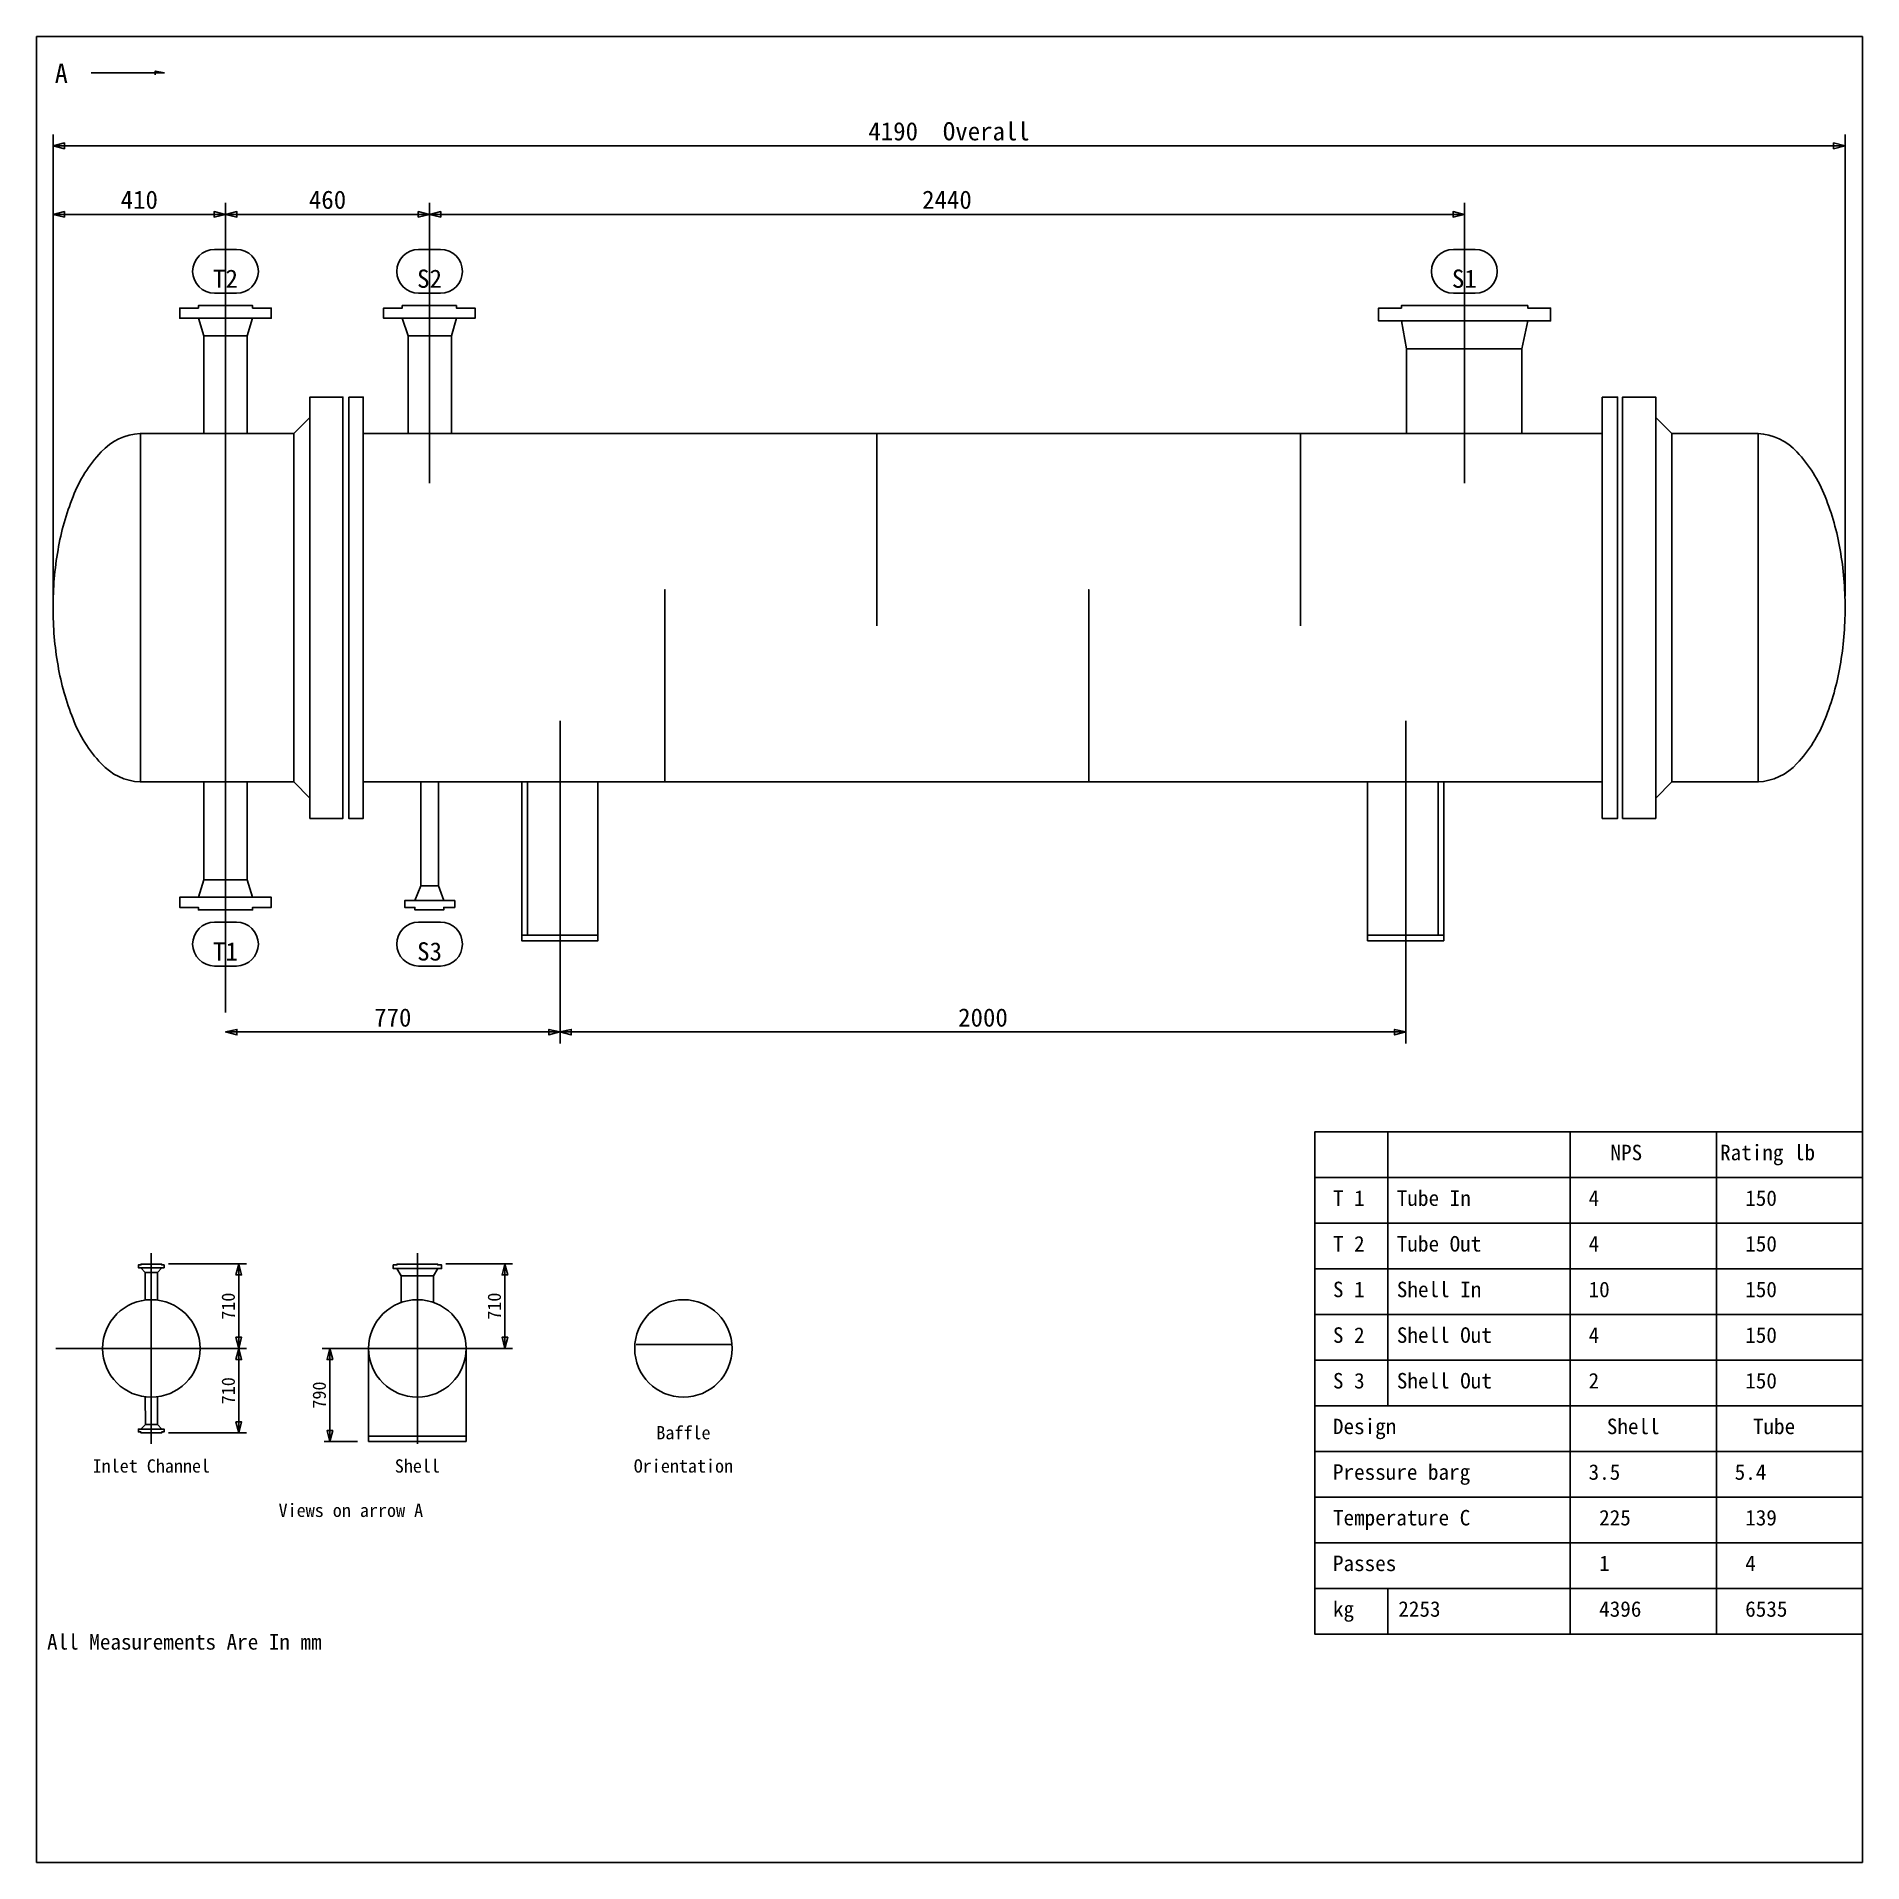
# Model space of a CAD drawing. Header units: millimetres. Extents: x -3006 to 2296, y -71 to 9552.
# Drawn here: x 235 to 1216, y 4250 to 5231 of the extents above; entities that cross this region are included whole.
import ezdxf
from ezdxf.enums import TextEntityAlignment as Align

# ---------------------------------------------------------------- set-up
doc = ezdxf.new("R2010")
doc.units = ezdxf.units.MM
for name, color, linetype in [('1', 7, 'Continuous'), ('11', 7, 'Continuous'), ('12', 7, 'Continuous'), ('2', 7, 'Continuous'), ('7', 7, 'Continuous'), ('8', 7, 'Continuous')]:
    doc.layers.add(name, color=color, linetype=linetype)

msp = doc.modelspace()

# ---------------------------------------------------------------- texts
at = {"layer": '1'}
msp.add_text('A', height=10.294, dxfattribs=at).set_placement((244.977, 5216.13), align=Align.TOP_LEFT)
for s, height, p in [('4190  Overall', 9.80392, (725.142, 5172.056)), ('410', 9.8039, (290.348, 5135.3)), ('460', 9.8039, (391.424, 5135.3)), ('2440', 9.8039, (724.004, 5135.3)), ('T2', 9.8039, (336.648, 5092.898)), ('S2', 9.8039, (446.2, 5092.898)), ('S1', 9.8039, (1001.809, 5092.898)), ('T1', 9.8039, (336.648, 4731.687)), ('S3', 9.8039, (446.2, 4731.687)), ('770', 9.8039, (426.463, 4696.205)), ('2000', 9.8039, (743.344, 4696.205))]:
    msp.add_text(s, height=height, dxfattribs=at).set_placement(p, align=Align.BOTTOM_CENTER)
for s, p in [('710', (343.796, 4549.05)), ('710', (486.654, 4549.05)), ('710', (343.796, 4503.659)), ('790', (392.657, 4501.335))]:
    msp.add_text(s, height=7.1301, rotation=90, dxfattribs=at).set_placement(p, align=Align.BOTTOM_CENTER)
for s, height, p in [('Baffle', 7.1301, (582.512, 4484.688)), ('Inlet Channel', 7.13012, (296.798, 4466.831)), ('Shell', 7.1301, (439.655, 4466.831)), ('Orientation', 7.13012, (582.512, 4466.831)), ('Views on arrow A', 7.13012, (403.941, 4443.021))]:
    msp.add_text(s, height=height, dxfattribs=at).set_placement(p, align=Align.TOP_CENTER)
at = {"layer": '12'}
for s, height, p in [('NPS', 8.3333, (1080.272, 4635.738)), ('Rating lb', 8.3333, (1139.095, 4635.738)), ('T 1', 8.3333, (931.252, 4611.228)), ('Tube In', 8.3333, (965.566, 4611.228)), ('4', 8.333, (1068.507, 4611.228)), (' 150', 8.3333, (1146.938, 4611.228)), ('T 2', 8.3333, (931.252, 4586.718)), ('Tube Out', 8.3333, (965.566, 4586.718)), ('4', 8.333, (1068.507, 4586.718)), (' 150', 8.3333, (1146.938, 4586.718)), ('S 1', 8.3333, (931.252, 4562.209)), ('Shell In', 8.3333, (965.566, 4562.209)), ('10', 8.3333, (1068.507, 4562.209)), (' 150', 8.3333, (1146.938, 4562.209)), ('S 2', 8.3333, (931.252, 4537.699)), ('Shell Out', 8.3333, (965.566, 4537.699)), ('4', 8.333, (1068.507, 4537.699)), (' 150', 8.3333, (1146.938, 4537.699)), ('S 3', 8.3333, (931.252, 4513.189)), ('Shell Out', 8.3333, (965.566, 4513.189)), ('2', 8.333, (1068.507, 4513.189)), (' 150', 8.3333, (1146.938, 4513.189)), ('Design', 8.3333, (931.252, 4488.679)), ('Shell', 8.3333, (1078.311, 4488.679)), ('Tube', 8.3333, (1156.742, 4488.679)), ('Pressure barg', 8.33333, (931.252, 4464.169)), ('3.5', 8.3333, (1068.507, 4464.169)), ('5.4', 8.3333, (1146.938, 4464.169)), ('Temperature C', 8.33333, (931.252, 4439.66)), (' 225', 8.3333, (1068.507, 4439.66)), (' 139', 8.3333, (1146.938, 4439.66)), ('Passes', 8.3333, (931.252, 4415.15)), (' 1', 8.3333, (1068.507, 4415.15)), (' 4', 8.3333, (1146.938, 4415.15)), ('kg', 8.3333, (931.252, 4390.64)), (' 2253', 8.3333, (960.664, 4390.64)), (' 4396', 8.3333, (1068.507, 4390.64)), (' 6535', 8.3333, (1146.938, 4390.64)), (' All Measurements Are In mm', 8.33333, (235.173, 4372.993))]:
    msp.add_text(s, height=height, dxfattribs=at).set_placement(p, align=Align.TOP_LEFT)

# ---------------------------------------------------------------- linework, layer by layer
at = {"layer": '1'}
for p, q in [((264.585, 5211.228), (303.801, 5211.228)), ((244.047, 4930.184), (244.047, 5178.183)), ((1206.237, 4930.184), (1206.237, 5178.183)), ((336.648, 4706.687), (336.648, 5141.427)), ((336.648, 5043.263), (336.648, 5141.427)), ((446.2, 4990.857), (446.2, 5141.427)), ((1001.809, 4990.857), (1001.809, 5141.427)), ((330.766, 5116.427), (342.531, 5116.427)), ((440.318, 5116.427), (452.082, 5116.427)), ((995.926, 5116.427), (1007.691, 5116.427)), ((330.766, 5092.898), (342.531, 5092.898)), ((440.318, 5092.898), (452.082, 5092.898)), ((995.926, 5092.898), (1007.691, 5092.898)), ((516.277, 4690.078), (516.277, 4863.384)), ((970.411, 4690.078), (970.411, 4863.384)), ((330.766, 4755.216), (342.531, 4755.216)), ((440.318, 4755.216), (452.082, 4755.216)), ((330.766, 4731.687), (342.531, 4731.687)), ((440.318, 4731.687), (452.082, 4731.687)), ((296.798, 4475.189), (296.798, 4577.519)), ((306.055, 4571.745), (347.963, 4571.745)), ((439.655, 4475.189), (439.655, 4577.519)), ((454.96, 4571.745), (490.82, 4571.745)), ((245.633, 4526.354), (347.963, 4526.354)), ((388.49, 4526.354), (490.82, 4526.354)), ((306.055, 4480.963), (347.963, 4480.963)), ((407.538, 4476.316), (389.681, 4476.316))]:
    msp.add_line(p, q, dxfattribs=at)
for points in [[(303.801, 5211.228), (298.899, 5212.209), (298.899, 5210.248)], [(244.047, 5172.056), (250.19, 5173.649), (250.19, 5170.463), (244.047, 5172.056), (1206.237, 5172.056), (1200.094, 5173.649), (1200.094, 5170.463), (1206.237, 5172.056)], [(244.047, 5135.197), (250.19, 5136.79), (250.19, 5133.832), (244.047, 5135.197), (336.648, 5135.197), (330.505, 5136.79), (330.505, 5133.832), (336.648, 5135.197)], [(336.648, 5135.197), (342.791, 5136.79), (342.791, 5133.832), (336.648, 5135.197), (446.086, 5135.197), (440.171, 5136.79), (440.171, 5133.832), (446.086, 5135.197)], [(446.086, 5135.197), (452.229, 5136.79), (452.229, 5133.832), (446.086, 5135.197), (1001.695, 5135.197), (995.779, 5136.79), (995.779, 5133.832), (1001.695, 5135.197)], [(336.648, 4696.307), (342.791, 4697.673), (342.791, 4694.715), (336.648, 4696.307), (516.163, 4696.307), (510.248, 4697.673), (510.248, 4694.715), (516.163, 4696.307)], [(516.163, 4696.307), (522.306, 4697.673), (522.306, 4694.715), (516.163, 4696.307), (970.297, 4696.307), (964.381, 4697.673), (964.381, 4694.715), (970.297, 4696.307)], [(343.781, 4526.354), (342.253, 4532.339), (345.308, 4532.339), (343.781, 4526.354), (343.781, 4571.682), (342.253, 4565.825), (345.308, 4565.825), (343.781, 4571.682)], [(486.638, 4526.354), (485.11, 4532.339), (488.166, 4532.339), (486.638, 4526.354), (486.638, 4571.682), (485.11, 4565.825), (488.166, 4565.825), (486.638, 4571.682)], [(343.781, 4526.354), (345.308, 4520.37), (342.253, 4520.37), (343.781, 4526.354), (343.781, 4481.027), (345.308, 4486.884), (342.253, 4486.884), (343.781, 4481.027)], [(392.673, 4476.316), (391.145, 4482.3), (394.201, 4482.3), (392.673, 4476.316), (392.673, 4526.354), (391.145, 4520.37), (394.201, 4520.37), (392.673, 4526.354)]]:
    msp.add_lwpolyline(points, dxfattribs=at)
for centre, start, end in [((330.766, 5104.662), 90, 270), ((342.531, 5104.662), 270, 90), ((440.318, 5104.662), 90, 270), ((452.082, 5104.662), 270, 90), ((995.926, 5104.662), 90, 270), ((1007.691, 5104.662), 270, 90), ((330.766, 4743.451), 90, 270), ((342.531, 4743.451), 270, 90), ((440.318, 4743.451), 90, 270), ((452.082, 4743.451), 270, 90)]:
    msp.add_arc(centre, 11.765, start, end, dxfattribs=at)
at = {"layer": '11'}
for points in [[(235.173, 5230.757), (1215.566, 5230.757), (1215.566, 4250.364), (235.173, 4250.364), (235.173, 5230.757)], [(921.448, 4642.601), (1215.566, 4642.601), (921.448, 4642.601), (921.448, 4618.091), (1215.566, 4618.091), (921.448, 4618.091), (921.448, 4593.581), (1215.566, 4593.581), (921.448, 4593.581), (921.448, 4569.071), (1215.566, 4569.071), (921.448, 4569.071), (921.448, 4544.562), (1215.566, 4544.562), (921.448, 4544.562), (921.448, 4520.052), (1215.566, 4520.052), (921.448, 4520.052), (921.448, 4495.542), (1215.566, 4495.542), (921.448, 4495.542), (921.448, 4471.032), (1215.566, 4471.032), (921.448, 4471.032), (921.448, 4446.522), (1215.566, 4446.522), (921.448, 4446.522), (921.448, 4422.013), (1215.566, 4422.013), (921.448, 4422.013), (921.448, 4397.503), (1215.566, 4397.503), (921.448, 4397.503), (921.448, 4372.993), (960.664, 4372.993), (960.664, 4397.503), (960.664, 4372.993), (1058.703, 4372.993), (1058.703, 4642.601), (1058.703, 4372.993), (1137.134, 4372.993), (1137.134, 4642.601), (1137.134, 4372.993), (1215.566, 4372.993), (1215.566, 4642.601), (960.664, 4642.601), (960.664, 4495.542)]]:
    msp.add_lwpolyline(points, dxfattribs=at)
at = {"layer": '2'}
for p, q in [((290.803, 5017.568), (290.803, 5017.568)), ((1159.482, 5017.568), (1159.482, 5017.568)), ((290.803, 4830.545), (290.803, 4830.545)), ((1159.482, 4830.545), (1159.482, 4830.545)), ((413.49, 4526.354), (413.49, 4476.316)), ((465.82, 4476.316), (465.82, 4526.354)), ((557.129, 4528.392), (607.896, 4528.392)), ((413.49, 4479.292), (465.82, 4479.292)), ((413.49, 4476.316), (465.82, 4476.316))]:
    msp.add_line(p, q, dxfattribs=at)
for points in [[(348.252, 5017.568), (348.252, 5070.126), (351.21, 5079.454), (361.221, 5079.454), (361.221, 5084.915), (351.21, 5084.915), (351.21, 5086.28), (322.087, 5086.28), (322.087, 5084.915), (312.076, 5084.915), (312.076, 5079.454), (322.087, 5079.454), (351.21, 5079.454), (348.252, 5070.126), (325.045, 5070.126), (322.087, 5079.454), (325.045, 5070.126), (325.045, 5017.568)], [(457.917, 5017.568), (457.917, 5070.126), (460.648, 5079.454), (470.659, 5079.454), (470.659, 5084.915), (460.648, 5084.915), (460.648, 5086.28), (431.525, 5086.28), (431.525, 5084.915), (421.514, 5084.915), (421.514, 5079.454), (431.525, 5079.454), (460.648, 5079.454), (457.917, 5070.126), (434.71, 5070.126), (431.525, 5079.454), (434.71, 5070.126), (434.71, 5017.568)], [(1032.638, 5017.568), (1032.638, 5063.073), (1035.823, 5078.089), (1048.11, 5078.089), (1048.11, 5084.915), (1035.823, 5084.915), (1035.823, 5086.28), (968.022, 5086.28), (968.022, 5084.915), (955.736, 5084.915), (955.736, 5078.089), (968.022, 5078.089), (1035.823, 5078.089), (1032.638, 5063.073), (970.752, 5063.073), (968.022, 5078.089), (970.752, 5063.073), (970.752, 5017.568)], [(373.279, 5017.568), (381.925, 5026.214), (381.925, 5037.135), (399.672, 5037.135), (399.672, 4810.978), (381.925, 4810.978), (381.925, 5037.135), (381.925, 4821.9), (373.279, 4830.545)], [(402.857, 5037.135), (410.593, 5037.135), (410.593, 4810.978), (402.857, 4810.978), (402.857, 5037.135)], [(1075.867, 5037.135), (1084.058, 5037.135), (1084.058, 4810.978), (1075.867, 4810.978), (1075.867, 5037.135)], [(1113.181, 4830.545), (1104.535, 4821.9), (1104.535, 4810.978), (1086.788, 4810.978), (1086.788, 5037.135), (1104.535, 5037.135), (1104.535, 4810.978), (1104.535, 5026.214), (1113.181, 5017.568)], [(290.916, 5017.568), (373.279, 5017.568), (373.279, 4830.545), (290.916, 4830.545), (290.916, 5017.568)], [(410.593, 5017.568), (1075.867, 5017.568), (1075.867, 4830.545), (410.593, 4830.545), (410.593, 5017.568)], [(1113.181, 5017.568), (1159.595, 5017.568), (1159.595, 4830.545), (1113.181, 4830.545), (1113.181, 5017.568)], [(348.252, 4830.545), (348.252, 4777.988), (351.21, 4768.659), (361.221, 4768.659), (361.221, 4763.199), (351.21, 4763.199), (351.21, 4761.834), (322.087, 4761.834), (322.087, 4763.199), (312.076, 4763.199), (312.076, 4768.659), (322.087, 4768.659), (351.21, 4768.659), (348.252, 4777.988), (325.045, 4777.988), (322.087, 4768.659), (325.045, 4777.988), (325.045, 4830.545)], [(451.092, 4830.545), (451.092, 4774.803), (453.822, 4766.839), (459.738, 4766.839), (459.738, 4763.199), (453.822, 4763.199), (453.822, 4761.834), (438.351, 4761.834), (438.351, 4763.199), (432.89, 4763.199), (432.89, 4766.839), (438.351, 4766.839), (453.822, 4766.839), (451.092, 4774.803), (441.536, 4774.803), (438.351, 4766.839), (441.536, 4774.803), (441.536, 4830.545)], [(536.64, 4745.225), (536.64, 4830.545), (495.686, 4830.545), (495.686, 4745.225), (536.64, 4745.225), (536.64, 4748.182), (495.686, 4748.182), (498.871, 4748.182), (498.871, 4830.545)], [(990.774, 4745.225), (990.774, 4830.545), (949.82, 4830.545), (949.82, 4745.225), (990.774, 4745.225), (990.774, 4748.182), (949.82, 4748.182), (987.816, 4748.182), (987.816, 4830.545)], [(300.109, 4552.328), (300.109, 4567.225), (302.4, 4569.644), (303.674, 4569.644), (303.674, 4571.172), (302.4, 4571.172), (302.4, 4571.682), (291.196, 4571.682), (291.196, 4571.172), (289.923, 4571.172), (289.923, 4569.644), (291.196, 4569.644), (302.4, 4569.644), (291.196, 4569.644), (293.488, 4567.225), (300.109, 4567.225), (293.488, 4567.225), (293.488, 4552.328)], [(448.313, 4551.055), (448.313, 4565.315), (450.605, 4569.262), (452.642, 4569.262), (452.642, 4571.172), (450.605, 4571.172), (450.605, 4571.682), (428.705, 4571.682), (428.705, 4571.172), (426.668, 4571.172), (426.668, 4569.262), (428.705, 4569.262), (450.605, 4569.262), (428.705, 4569.262), (430.997, 4565.315), (448.313, 4565.315), (430.997, 4565.315), (430.997, 4551.055)], [(293.488, 4500.38), (293.615, 4485.483), (291.196, 4483.064), (289.923, 4483.064), (289.923, 4481.536), (291.196, 4481.536), (291.196, 4481.027), (302.4, 4481.027), (302.4, 4481.536), (303.674, 4481.536), (303.674, 4483.064), (302.4, 4483.064), (291.196, 4483.064), (302.4, 4483.064), (300.109, 4485.483), (293.615, 4485.483), (300.109, 4485.483), (300.109, 4500.38)]]:
    msp.add_lwpolyline(points, dxfattribs=at)
for points in [[(290.803, 5017.568, 0.1989124), (269.893, 5007.696, 0.0984914), (254.797, 4983.713, 0.0545957), (246.708, 4955.157, 0.0436609), (244.047, 4924.057, 0.0436609), (246.708, 4892.957, 0.0545957), (254.797, 4864.401, 0.0984914), (269.893, 4840.418, 0.1989124), (290.803, 4830.545, 0.1989124)], [(1159.482, 4830.545, 0.1989124), (1180.391, 4840.418, 0.0984914), (1195.487, 4864.401, 0.0545957), (1203.576, 4892.957, 0.0436609), (1206.237, 4924.057, 0.0436609), (1203.576, 4955.157, 0.0545957), (1195.487, 4983.713, 0.0984914), (1180.391, 5007.696, 0.1989124), (1159.482, 5017.568, 0.1989124)]]:
    msp.add_lwpolyline(points, format="xyb", dxfattribs=at)
for centre in [(296.798, 4526.354), (439.655, 4526.354), (582.512, 4526.354)]:
    msp.add_circle(centre, 26.165, dxfattribs=at)
at = {"layer": '7'}
for points in [[(572.589, 4830.545), (572.589, 4830.545), (572.589, 4933.84), (572.589, 4933.84), (572.589, 4830.545)], [(800.111, 4830.545), (800.111, 4830.545), (800.111, 4933.84), (800.111, 4933.84), (800.111, 4830.545)]]:
    msp.add_lwpolyline(points, dxfattribs=at)
at = {"layer": '8'}
for points in [[(686.35, 4914.273), (686.35, 4914.273), (686.35, 5017.568), (686.35, 5017.568), (686.35, 4914.273)], [(913.872, 4914.273), (913.872, 4914.273), (913.872, 5017.568), (913.872, 5017.568), (913.872, 4914.273)]]:
    msp.add_lwpolyline(points, dxfattribs=at)

msp.set_redraw_order([(e.dxf.handle, doc.entitydb.next_handle()) for e in msp.query("TEXT MTEXT ATTDEF DIMENSION ARC_DIMENSION")])  # texts and dimensions are drawn at this point

doc.saveas('drawing.dxf')
